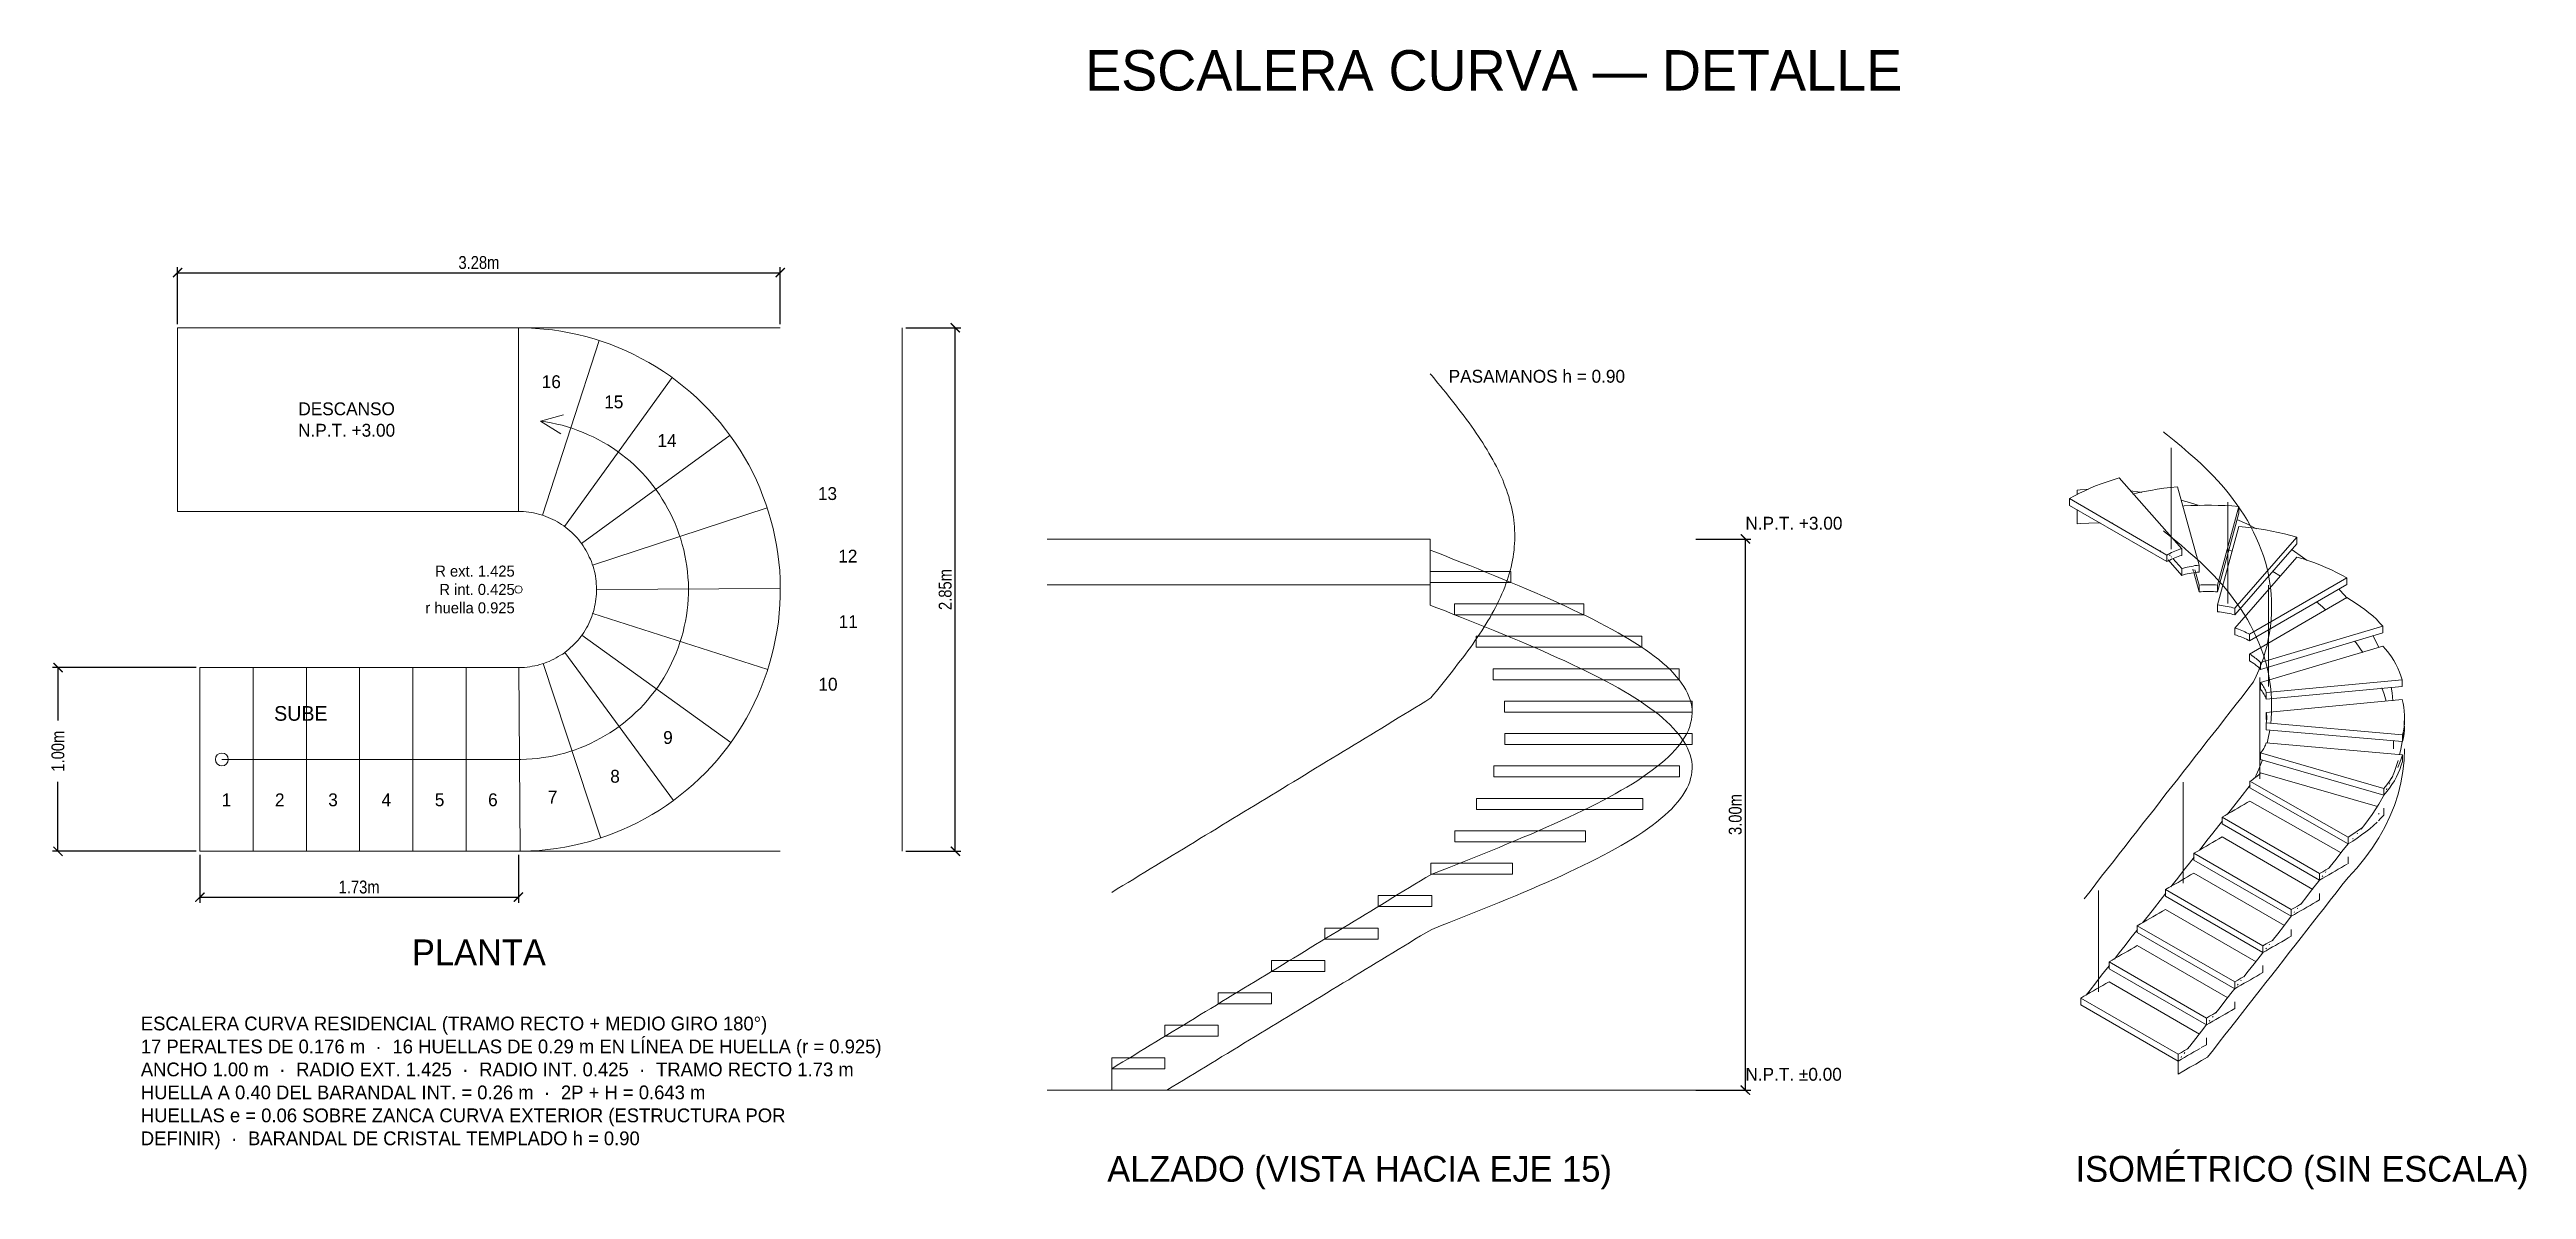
# Model space of a CAD drawing. Header units: metres. Extents: x 28.9 to 124.2, y -14.9 to 27.3.
# Drawn here: x 110.74 to 124.22, y 6.76 to 12.96 of the extents above; entities that cross this region are included whole.
import ezdxf

# ---------------------------------------------------------------- set-up
doc = ezdxf.new("R2010")
doc.units = ezdxf.units.M
doc.linetypes.add('VACIO', pattern=[0.36, 0.22, -0.14])
for name, color, linetype, lineweight in [('005_Escalera', 7, 'Continuous', 18), ('007_Textos', 7, 'Continuous', 18), ('008_Cotas', 8, 'Continuous', 13), ('015_Proyeccion', 8, 'Continuous', 13), ('020_Barandales', 8, 'Continuous', 18)]:
    doc.layers.add(name, color=color, linetype=linetype, lineweight=lineweight)
doc.styles.add('OpenSansCondensed-Light', font='OpenSansCondensed-Light.ttf')
doc.dimstyles.new('EZDXF', dxfattribs={"dimtxt": 0.25, "dimasz": 0.175, "dimexe": 0.375, "dimexo": 0.125, "dimgap": 0.1, "dimtad": 1, "dimzin": 4, "dimtxsty": 'OpenSansCondensed-Light', "dimblk": 'ARCHTICK', "dimcen": 2.5, "dimazin": 1, "dimtfac": 0.5, "dimtmove": 2, "dimatfit": 3})

msp = doc.modelspace()

# ---------------------------------------------------------------- texts
at = {"layer": '007_Textos'}
for s, insert, char_height, attachment_point in [('ESCALERA CURVA — DETALLE', (118.6, 12.85), 0.22, 5), ('16', (113.471, 11.156), 0.07, 5), ('PASAMANOS h = 0.90', (118.355, 11.15), 0.07, 7), ('15', (113.811, 11.046), 0.07, 5), ('DESCANSO\\PN.P.T. +3.00', (112.357, 10.95), 0.07, 5), ('14', (114.101, 10.836), 0.07, 5), ('13', (114.974, 10.547), 0.07, 5), ('N.P.T. +3.00', (119.97, 10.35), 0.07, 7), ('R ext. 1.425\\PR int. 0.425\\Pr huella 0.925', (113.272, 10.025), 0.06, 6), ('12', (115.085, 10.207), 0.07, 5), ('11', (115.087, 9.85), 0.07, 5), ('10', (114.977, 9.509), 0.07, 5), ('SUBE', (112.108, 9.35), 0.08, 5), ('9', (114.106, 9.219), 0.07, 5), ('8', (113.818, 9.008), 0.07, 5), ('1', (111.703, 8.88), 0.07, 5), ('2', (111.993, 8.88), 0.07, 5), ('3', (112.283, 8.88), 0.07, 5), ('4', (112.573, 8.88), 0.07, 5), ('5', (112.863, 8.88), 0.07, 5), ('6', (113.153, 8.88), 0.07, 5), ('7', (113.478, 8.895), 0.07, 5), ('PLANTA', (113.077, 8.05), 0.14, 5), ('N.P.T. ±0.00', (119.97, 7.35), 0.07, 7), ('ALZADO (VISTA HACIA EJE 15)', (117.87, 6.85), 0.14, 5), ('ISOMÉTRICO (SIN ESCALA)', (123, 6.85), 0.14, 5)]:
    msp.add_mtext(s, dxfattribs=dict(at, insert=insert, char_height=char_height, attachment_point=attachment_point))
at = {"layer": '007_Textos', "insert": (111.237, 7.7), "char_height": 0.075, "width": 3.82101, "attachment_point": 1}
msp.add_mtext('ESCALERA CURVA RESIDENCIAL (TRAMO RECTO + MEDIO GIRO 180°)\\P17 PERALTES DE 0.176 m  {\\fArial|b0|i0|c0|p34;·  }16 HUELLAS DE 0.29 m EN LÍNEA DE HUELLA (r = 0.925)\\PANCHO 1.00 m  {\\fArial|b0|i0|c0|p34;·  }RADIO EXT. 1.425  {\\fArial|b0|i0|c0|p34;·  }RADIO INT. 0.425  {\\fArial|b0|i0|c0|p34;·  }TRAMO RECTO 1.73 m\\PHUELLA A 0.40 DEL BARANDAL INT. = 0.26 m  {\\fArial|b0|i0|c0|p34;·  }2P + H = 0.643 m\\PHUELLAS e = 0.06 SOBRE ZANCA CURVA EXTERIOR (ESTRUCTURA POR DEFINIR)  {\\fArial|b0|i0|c0|p34;·  }BARANDAL DE CRISTAL TEMPLADO h = 0.90', dxfattribs=at)

# ---------------------------------------------------------------- blocks, each defined once
blk = doc.blocks.new('_ARCHTICK')
at = {"color": 0, "linetype": 'ByBlock', "const_width": 0.15}
blk.add_lwpolyline([(-0.5, -0.5), (0.5, 0.5)], dxfattribs=at)
blk = doc.blocks.new('*D148')
at = {"layer": '008_Cotas', "color": 0, "lineweight": -2, "transparency": 16777216}
for p, q in [((111.437, 11.47), (111.437, 11.78)), ((111.437, 11.75), (114.717, 11.75)), ((114.717, 11.47), (114.717, 11.78))]:
    blk.add_line(p, q, dxfattribs=at)
at = {"layer": 'Defpoints', "color": 0, "transparency": 16777216}
for p in [(114.717, 11.75), (111.437, 11.45), (114.717, 11.45)]:
    blk.add_point(p, dxfattribs=at)
at = {"layer": '008_Cotas', "color": 0, "lineweight": -2, "transparency": 16777216, "xscale": 0.05, "yscale": 0.05, "zscale": 0.05, "rotation": 180}
blk.add_blockref('_ARCHTICK', (111.437, 11.75), dxfattribs=at)
at = {"layer": '008_Cotas', "color": 0, "lineweight": -2, "transparency": 16777216, "xscale": 0.05, "yscale": 0.05, "zscale": 0.05}
blk.add_blockref('_ARCHTICK', (114.717, 11.75), dxfattribs=at)
at = {"layer": '008_Cotas', "color": 0, "transparency": 16777216, "insert": (113.077, 11.805), "char_height": 0.07, "attachment_point": 5, "style": 'OpenSansCondensed-Light', "bg_fill": 3, "box_fill_scale": 1.1, "bg_fill_color": 9, "bg_fill_true_color": 13158600, "bg_fill_transparency": 0}
blk.add_mtext('3.28m', dxfattribs=at)
blk = doc.blocks.new('*D149')
at = {"color": 0, "transparency": 16777216}
for p, q in [((115.4, 11.45), (115.7, 11.45)), ((115.67, 8.6), (115.67, 11.45)), ((115.4, 8.6), (115.7, 8.6))]:
    blk.add_line(p, q, dxfattribs=at)
at = {"layer": 'Defpoints', "transparency": 16777216}
for p in [(115.38, 11.45), (115.38, 8.6), (115.67, 8.6)]:
    blk.add_point(p, dxfattribs=at)
at = {"layer": '008_Cotas', "color": 0, "transparency": 16777216, "xscale": 0.05, "yscale": 0.05}
for p, rotation in [((115.67, 11.45), 90), ((115.67, 8.6), 270)]:
    blk.add_blockref('_ARCHTICK', p, dxfattribs=dict(at, rotation=rotation))
at = {"layer": '008_Cotas', "color": 0, "transparency": 16777216, "insert": (115.615, 10.025), "char_height": 0.07, "attachment_point": 5, "rotation": 90, "style": 'OpenSansCondensed-Light', "bg_fill": 3, "box_fill_scale": 1.1, "bg_fill_color": 0, "bg_fill_transparency": 0}
blk.add_mtext('2.85m', dxfattribs=at)
blk = doc.blocks.new('*D150')
at = {"layer": '008_Cotas', "color": 0, "lineweight": -2, "transparency": 16777216}
for p, q in [((111.558, 8.58), (111.558, 8.32)), ((113.292, 8.58), (113.292, 8.32)), ((111.558, 8.35), (113.292, 8.35))]:
    blk.add_line(p, q, dxfattribs=at)
at = {"layer": 'Defpoints', "color": 0, "transparency": 16777216}
for p in [(111.558, 8.6), (113.292, 8.6), (113.292, 8.35)]:
    blk.add_point(p, dxfattribs=at)
at = {"layer": '008_Cotas', "color": 0, "lineweight": -2, "transparency": 16777216, "xscale": 0.05, "yscale": 0.05, "zscale": 0.05, "rotation": 180}
blk.add_blockref('_ARCHTICK', (111.558, 8.35), dxfattribs=at)
at = {"layer": '008_Cotas', "color": 0, "lineweight": -2, "transparency": 16777216, "xscale": 0.05, "yscale": 0.05, "zscale": 0.05}
blk.add_blockref('_ARCHTICK', (113.292, 8.35), dxfattribs=at)
at = {"layer": '008_Cotas', "color": 0, "transparency": 16777216, "insert": (112.425, 8.405), "char_height": 0.07, "attachment_point": 5, "style": 'OpenSansCondensed-Light', "bg_fill": 3, "box_fill_scale": 1.1, "bg_fill_color": 9, "bg_fill_true_color": 13158600, "bg_fill_transparency": 0}
blk.add_mtext('1.73m', dxfattribs=at)
blk = doc.blocks.new('*D151')
at = {"color": 0, "transparency": 16777216}
for p, q in [((119.7, 10.3), (120, 10.3)), ((119.97, 7.3), (119.97, 10.3)), ((119.7, 7.3), (120, 7.3))]:
    blk.add_line(p, q, dxfattribs=at)
at = {"layer": 'Defpoints', "transparency": 16777216}
for p in [(119.68, 10.3), (119.68, 7.3), (119.97, 7.3)]:
    blk.add_point(p, dxfattribs=at)
at = {"layer": '008_Cotas', "color": 0, "transparency": 16777216, "xscale": 0.05, "yscale": 0.05}
for p, rotation in [((119.97, 10.3), 90), ((119.97, 7.3), 270)]:
    blk.add_blockref('_ARCHTICK', p, dxfattribs=dict(at, rotation=rotation))
at = {"layer": '008_Cotas', "color": 0, "transparency": 16777216, "insert": (119.915, 8.8), "char_height": 0.07, "attachment_point": 5, "rotation": 90, "style": 'OpenSansCondensed-Light', "bg_fill": 3, "box_fill_scale": 1.1, "bg_fill_color": 0, "bg_fill_transparency": 0}
blk.add_mtext('3.00m', dxfattribs=at)
blk = doc.blocks.new('*D215')
at = {"layer": '008_Cotas', "color": 0, "lineweight": -2, "transparency": 16777216}
for p, q in [((111.538, 9.6), (110.756, 9.6)), ((110.786, 9.6), (110.786, 9.312)), ((110.786, 8.6), (110.786, 8.979)), ((111.538, 8.6), (110.756, 8.6))]:
    blk.add_line(p, q, dxfattribs=at)
at = {"layer": 'Defpoints', "color": 0, "transparency": 16777216}
for p in [(111.558, 9.6), (110.786, 8.6), (111.558, 8.6)]:
    blk.add_point(p, dxfattribs=at)
at = {"layer": '008_Cotas', "color": 0, "lineweight": -2, "transparency": 16777216, "xscale": 0.05, "yscale": 0.05, "zscale": 0.05}
for p, rotation in [((110.786, 9.6), 90), ((110.786, 8.6), 270)]:
    blk.add_blockref('_ARCHTICK', p, dxfattribs=dict(at, rotation=rotation))
at = {"layer": '008_Cotas', "color": 0, "transparency": 16777216, "insert": (110.786, 9.145), "char_height": 0.07, "attachment_point": 5, "rotation": 90, "style": 'OpenSansCondensed-Light', "bg_fill": 3, "box_fill_scale": 1.1, "bg_fill_color": 9, "bg_fill_true_color": 13158600, "bg_fill_transparency": 0}
blk.add_mtext('1.00m', dxfattribs=at)

# ---------------------------------------------------------------- linework, layer by layer
at = {"layer": '005_Escalera'}
for p, q in [((113.292, 10.45), (113.292, 11.45)), ((113.423, 10.429), (113.732, 11.381)), ((113.542, 10.369), (114.128, 11.179)), ((113.412, 10.942), (113.537, 10.977)), ((113.412, 10.942), (113.522, 10.873)), ((113.636, 10.275), (114.444, 10.865)), ((121.761, 10.535), (121.734, 10.52)), ((121.734, 10.52), (121.734, 10.483)), ((121.734, 10.52), (122.264, 10.213)), ((121.788, 10.549), (121.761, 10.535)), ((121.792, 10.568), (121.776, 10.566)), ((121.776, 10.566), (121.776, 10.541)), ((121.817, 10.563), (121.788, 10.549)), ((121.838, 10.571), (121.792, 10.568)), ((121.846, 10.576), (121.817, 10.563)), ((121.876, 10.589), (121.846, 10.576)), ((121.907, 10.601), (121.876, 10.589)), ((121.939, 10.612), (121.907, 10.601)), ((121.971, 10.623), (121.939, 10.612)), ((122.004, 10.633), (121.971, 10.623)), ((122.345, 10.247), (122.004, 10.633)), ((122.12, 10.555), (122.064, 10.562)), ((122.106, 10.551), (122.079, 10.545)), ((122.141, 10.559), (122.106, 10.551)), ((122.127, 10.554), (122.12, 10.555)), ((122.176, 10.565), (122.141, 10.559)), ((122.212, 10.571), (122.176, 10.565)), ((122.248, 10.576), (122.212, 10.571)), ((122.284, 10.581), (122.248, 10.576)), ((122.321, 10.585), (122.284, 10.581)), ((122.439, 10.157), (122.321, 10.585)), ((113.696, 10.157), (114.646, 10.469)), ((122.264, 10.177), (121.734, 10.483)), ((121.776, 10.46), (121.776, 10.383)), ((121.776, 10.383), (121.792, 10.384)), ((121.792, 10.384), (121.84, 10.387)), ((121.84, 10.387), (121.892, 10.388)), ((121.892, 10.388), (121.901, 10.388)), ((121.962, 10.386), (121.969, 10.386)), ((122.374, 10.502), (122.34, 10.511)), ((122.358, 10.48), (122.349, 10.479)), ((122.395, 10.482), (122.358, 10.48)), ((122.439, 10.483), (122.374, 10.502)), ((122.432, 10.483), (122.395, 10.482)), ((122.469, 10.484), (122.432, 10.483)), ((122.506, 10.484), (122.469, 10.484)), ((122.544, 10.483), (122.506, 10.484)), ((122.539, 10.049), (122.655, 10.477)), ((122.655, 10.44), (122.539, 10.012)), ((122.581, 10.482), (122.544, 10.483)), ((122.618, 10.48), (122.581, 10.482)), ((122.655, 10.477), (122.618, 10.48)), ((122.699, 10.382), (122.644, 10.406)), ((122.655, 10.477), (122.655, 10.44)), ((122.751, 10.356), (122.699, 10.382)), ((122.335, 10.244), (122.345, 10.247)), ((122.345, 10.247), (122.345, 10.211)), ((122.655, 10.369), (122.539, 9.941)), ((122.633, 9.923), (122.972, 10.31)), ((122.972, 10.273), (122.633, 9.887)), ((122.691, 10.365), (122.655, 10.369)), ((122.728, 10.361), (122.691, 10.365)), ((122.764, 10.356), (122.728, 10.361)), ((122.8, 10.35), (122.764, 10.356)), ((122.835, 10.343), (122.8, 10.35)), ((122.87, 10.336), (122.835, 10.343)), ((122.905, 10.328), (122.87, 10.336)), ((122.939, 10.319), (122.905, 10.328)), ((122.972, 10.31), (122.939, 10.319)), ((122.972, 10.31), (122.972, 10.273)), ((118.255, 10.24), (118.255, 9.94)), ((122.231, 10.231), (122.225, 10.238)), ((122.266, 10.192), (122.263, 10.195)), ((122.264, 10.213), (122.272, 10.218)), ((122.264, 10.213), (122.264, 10.177)), ((122.264, 10.213), (122.264, 10.177)), ((122.272, 10.181), (122.264, 10.177)), ((122.345, 10.102), (122.271, 10.186)), ((122.272, 10.218), (122.28, 10.222)), ((122.28, 10.185), (122.272, 10.181)), ((122.279, 10.214), (122.282, 10.21)), ((122.28, 10.222), (122.289, 10.226)), ((122.289, 10.19), (122.28, 10.185)), ((122.287, 10.204), (122.29, 10.201)), ((122.289, 10.226), (122.298, 10.23)), ((122.298, 10.194), (122.289, 10.19)), ((122.296, 10.194), (122.345, 10.139)), ((122.298, 10.23), (122.307, 10.234)), ((122.307, 10.197), (122.298, 10.194)), ((122.307, 10.234), (122.316, 10.238)), ((122.316, 10.201), (122.307, 10.197)), ((122.316, 10.238), (122.325, 10.241)), ((122.325, 10.204), (122.316, 10.201)), ((122.325, 10.241), (122.335, 10.244)), ((122.335, 10.208), (122.325, 10.204)), ((122.345, 10.211), (122.335, 10.208)), ((122.345, 10.139), (122.355, 10.142)), ((122.345, 10.139), (122.345, 10.102)), ((122.345, 10.139), (122.345, 10.102)), ((122.355, 10.142), (122.365, 10.145)), ((122.365, 10.145), (122.375, 10.147)), ((122.375, 10.147), (122.385, 10.149)), ((122.385, 10.112), (122.375, 10.11)), ((122.385, 10.149), (122.396, 10.151)), ((122.396, 10.114), (122.385, 10.112)), ((122.396, 10.151), (122.407, 10.153)), ((122.407, 10.116), (122.396, 10.114)), ((122.408, 10.124), (122.405, 10.135)), ((122.407, 10.153), (122.417, 10.155)), ((122.417, 10.118), (122.407, 10.116)), ((122.439, 10.012), (122.41, 10.118)), ((122.416, 10.133), (122.419, 10.122)), ((122.417, 10.155), (122.428, 10.156)), ((122.428, 10.119), (122.417, 10.118)), ((122.42, 10.12), (122.439, 10.049)), ((122.428, 10.156), (122.439, 10.157)), ((122.439, 10.12), (122.428, 10.119)), ((122.439, 10.157), (122.439, 10.12)), ((122.599, 10.241), (122.619, 10.233)), ((122.972, 10.202), (122.633, 9.815)), ((122.84, 10.124), (122.883, 10.098)), ((123.003, 10.202), (122.945, 10.242)), ((123.005, 10.192), (122.972, 10.202)), ((123.027, 10.183), (123.003, 10.202)), ((123.037, 10.181), (123.005, 10.192)), ((123.069, 10.17), (123.037, 10.181)), ((123.1, 10.158), (123.069, 10.17)), ((123.13, 10.145), (123.1, 10.158)), ((123.16, 10.132), (123.13, 10.145)), ((123.188, 10.118), (123.16, 10.132)), ((123.216, 10.104), (123.188, 10.118)), ((113.717, 10.026), (114.717, 10.03)), ((122.355, 10.105), (122.345, 10.102)), ((122.365, 10.108), (122.355, 10.105)), ((122.375, 10.11), (122.365, 10.108)), ((122.439, 10.049), (122.45, 10.05)), ((122.439, 10.049), (122.439, 10.012)), ((122.439, 10.049), (122.439, 10.012)), ((122.45, 10.013), (122.439, 10.012)), ((122.45, 10.05), (122.461, 10.051)), ((122.461, 10.014), (122.45, 10.013)), ((122.461, 10.051), (122.472, 10.051)), ((122.472, 10.014), (122.461, 10.014)), ((122.472, 10.051), (122.483, 10.051)), ((122.483, 10.014), (122.472, 10.014)), ((122.483, 10.051), (122.495, 10.051)), ((122.495, 10.014), (122.483, 10.014)), ((122.495, 10.051), (122.506, 10.051)), ((122.506, 10.014), (122.495, 10.014)), ((122.506, 10.051), (122.517, 10.051)), ((122.517, 10.014), (122.506, 10.014)), ((122.517, 10.051), (122.528, 10.05)), ((122.528, 10.013), (122.517, 10.014)), ((122.528, 10.05), (122.539, 10.049)), ((122.539, 10.012), (122.528, 10.013)), ((122.539, 10.049), (122.539, 10.012)), ((122.539, 10.049), (122.539, 10.012)), ((122.714, 9.782), (123.243, 10.089)), ((123.243, 10.052), (122.714, 9.745)), ((123.243, 9.981), (122.714, 9.674)), ((123.208, 10.019), (123.199, 10.028)), ((123.245, 9.978), (123.208, 10.019)), ((123.243, 10.089), (123.216, 10.104)), ((123.243, 10.089), (123.243, 10.052)), ((123.269, 9.965), (123.243, 9.981)), ((113.697, 9.895), (114.649, 9.59)), ((122.539, 9.941), (122.539, 9.904)), ((122.539, 9.941), (122.55, 9.94)), ((122.55, 9.903), (122.539, 9.904)), ((122.55, 9.94), (122.561, 9.939)), ((122.561, 9.902), (122.55, 9.903)), ((122.561, 9.939), (122.571, 9.937)), ((122.571, 9.9), (122.561, 9.902)), ((122.571, 9.937), (122.582, 9.935)), ((122.582, 9.899), (122.571, 9.9)), ((122.582, 9.935), (122.593, 9.933)), ((122.593, 9.897), (122.582, 9.899)), ((122.593, 9.933), (122.603, 9.931)), ((122.603, 9.894), (122.593, 9.897)), ((122.603, 9.931), (122.613, 9.929)), ((122.613, 9.892), (122.603, 9.894)), ((122.613, 9.929), (122.623, 9.926)), ((122.623, 9.889), (122.613, 9.892)), ((122.623, 9.926), (122.633, 9.923)), ((122.633, 9.887), (122.623, 9.889)), ((122.633, 9.923), (122.633, 9.887)), ((122.633, 9.923), (122.633, 9.887)), ((123.078, 9.958), (123.111, 9.931)), ((123.111, 9.931), (123.129, 9.913)), ((123.294, 9.949), (123.269, 9.965)), ((123.318, 9.933), (123.294, 9.949)), ((123.341, 9.916), (123.318, 9.933)), ((123.363, 9.899), (123.341, 9.916)), ((123.384, 9.881), (123.363, 9.899)), ((123.404, 9.863), (123.384, 9.881)), ((123.422, 9.844), (123.404, 9.863)), ((123.44, 9.825), (123.422, 9.844)), ((113.637, 9.777), (114.449, 9.193)), ((122.633, 9.815), (122.633, 9.779)), ((122.633, 9.815), (122.643, 9.812)), ((122.643, 9.776), (122.633, 9.779)), ((122.643, 9.812), (122.653, 9.809)), ((122.653, 9.772), (122.643, 9.776)), ((122.653, 9.809), (122.662, 9.806)), ((122.662, 9.769), (122.653, 9.772)), ((122.662, 9.806), (122.672, 9.802)), ((122.672, 9.765), (122.662, 9.769)), ((122.672, 9.802), (122.681, 9.798)), ((122.681, 9.762), (122.672, 9.765)), ((122.681, 9.798), (122.689, 9.794)), ((122.689, 9.758), (122.681, 9.762)), ((122.689, 9.794), (122.698, 9.79)), ((122.698, 9.754), (122.689, 9.758)), ((122.698, 9.79), (122.706, 9.786)), ((122.706, 9.749), (122.698, 9.754)), ((122.706, 9.786), (122.714, 9.782)), ((122.714, 9.745), (122.706, 9.749)), ((122.714, 9.782), (122.714, 9.745)), ((122.714, 9.782), (122.714, 9.745)), ((122.773, 9.627), (123.44, 9.825)), ((123.44, 9.789), (122.773, 9.59)), ((123.44, 9.717), (122.773, 9.519)), ((123.285, 9.744), (123.294, 9.734)), ((123.294, 9.734), (123.33, 9.683)), ((123.396, 9.754), (123.385, 9.774)), ((123.417, 9.709), (123.396, 9.754)), ((123.44, 9.825), (123.44, 9.789)), ((123.456, 9.698), (123.44, 9.717)), ((111.558, 9.6), (111.558, 8.6)), ((111.848, 9.6), (111.848, 8.6)), ((112.138, 9.6), (112.138, 8.6)), ((112.428, 9.6), (112.428, 8.6)), ((112.718, 9.6), (112.718, 8.6)), ((113.008, 9.6), (113.008, 8.6)), ((113.295, 9.6), (113.302, 8.6)), ((113.426, 9.622), (113.741, 8.672)), ((113.544, 9.682), (114.136, 8.876)), ((122.714, 9.674), (122.714, 9.637)), ((122.714, 9.674), (122.722, 9.669)), ((122.722, 9.632), (122.714, 9.637)), ((122.722, 9.669), (122.729, 9.664)), ((122.729, 9.627), (122.722, 9.632)), ((122.729, 9.664), (122.737, 9.659)), ((122.737, 9.623), (122.729, 9.627)), ((122.737, 9.659), (122.743, 9.654)), ((122.743, 9.618), (122.737, 9.623)), ((122.743, 9.654), (122.75, 9.649)), ((122.75, 9.612), (122.743, 9.618)), ((122.75, 9.649), (122.756, 9.644)), ((122.756, 9.607), (122.75, 9.612)), ((122.756, 9.644), (122.762, 9.638)), ((122.762, 9.602), (122.756, 9.607)), ((122.762, 9.638), (122.768, 9.633)), ((122.768, 9.596), (122.762, 9.602)), ((122.768, 9.633), (122.773, 9.627)), ((122.773, 9.59), (122.768, 9.596)), ((122.773, 9.627), (122.773, 9.59)), ((122.773, 9.627), (122.773, 9.59)), ((123.472, 9.678), (123.456, 9.698)), ((123.486, 9.658), (123.472, 9.678)), ((123.499, 9.638), (123.486, 9.658)), ((123.51, 9.618), (123.499, 9.638)), ((123.521, 9.597), (123.51, 9.618)), ((123.53, 9.576), (123.521, 9.597)), ((123.538, 9.555), (123.53, 9.576)), ((122.773, 9.519), (122.773, 9.482)), ((122.773, 9.519), (122.778, 9.513)), ((122.778, 9.477), (122.773, 9.482)), ((122.778, 9.513), (122.782, 9.508)), ((122.782, 9.471), (122.778, 9.477)), ((122.782, 9.508), (122.787, 9.502)), ((122.787, 9.465), (122.782, 9.471)), ((122.787, 9.502), (122.79, 9.496)), ((122.79, 9.459), (122.787, 9.465)), ((122.79, 9.496), (122.794, 9.489)), ((122.794, 9.453), (122.79, 9.459)), ((122.794, 9.489), (122.797, 9.483)), ((122.797, 9.447), (122.794, 9.453)), ((122.797, 9.483), (122.8, 9.477)), ((122.8, 9.44), (122.797, 9.447)), ((122.8, 9.477), (122.802, 9.471)), ((122.802, 9.434), (122.8, 9.44)), ((122.802, 9.471), (122.804, 9.465)), ((122.804, 9.465), (123.544, 9.534)), ((123.544, 9.497), (122.804, 9.428)), ((122.804, 9.465), (122.804, 9.428)), ((122.804, 9.465), (122.804, 9.428)), ((123.433, 9.489), (123.446, 9.456)), ((123.446, 9.456), (123.458, 9.417)), ((123.49, 9.462), (123.484, 9.493)), ((123.494, 9.42), (123.49, 9.462)), ((123.544, 9.534), (123.538, 9.555)), ((123.544, 9.534), (123.544, 9.497)), ((122.804, 9.428), (122.802, 9.434)), ((123.544, 9.426), (122.804, 9.356)), ((122.804, 9.356), (122.806, 9.35)), ((122.804, 9.356), (122.804, 9.32)), ((122.806, 9.313), (122.804, 9.32)), ((122.806, 9.305), (122.805, 9.299)), ((122.806, 9.35), (122.807, 9.344)), ((122.807, 9.307), (122.806, 9.313)), ((122.807, 9.312), (122.806, 9.305)), ((122.807, 9.344), (122.808, 9.337)), ((122.808, 9.318), (122.807, 9.312)), ((122.808, 9.337), (122.808, 9.331)), ((122.808, 9.331), (122.808, 9.325)), ((122.808, 9.325), (122.808, 9.318)), ((123.55, 9.405), (123.544, 9.426)), ((123.554, 9.384), (123.55, 9.405)), ((123.556, 9.362), (123.554, 9.384)), ((123.558, 9.341), (123.556, 9.362)), ((123.556, 9.28), (123.558, 9.342)), ((123.557, 9.298), (123.558, 9.319)), ((123.558, 9.319), (123.558, 9.341)), ((122.798, 9.172), (122.795, 9.166)), ((122.8, 9.178), (122.798, 9.172)), ((122.803, 9.185), (122.8, 9.178)), ((122.805, 9.191), (122.803, 9.185)), ((122.805, 9.299), (122.805, 9.262)), ((122.805, 9.299), (123.546, 9.234)), ((123.546, 9.197), (122.805, 9.262)), ((123.546, 9.125), (122.805, 9.191)), ((123.497, 9.203), (123.498, 9.158)), ((123.538, 9.156), (123.549, 9.216)), ((123.546, 9.234), (123.551, 9.255)), ((123.546, 9.234), (123.546, 9.197)), ((123.546, 9.234), (123.546, 9.197)), ((123.551, 9.218), (123.546, 9.197)), ((123.549, 9.22), (123.552, 9.247)), ((123.551, 9.255), (123.555, 9.276)), ((123.555, 9.239), (123.551, 9.218)), ((123.553, 9.254), (123.556, 9.28)), ((123.555, 9.276), (123.557, 9.298)), ((123.557, 9.261), (123.555, 9.239)), ((123.558, 9.282), (123.557, 9.261)), ((122.779, 9.142), (122.774, 9.136)), ((122.774, 9.136), (122.774, 9.099)), ((122.774, 9.136), (123.445, 8.942)), ((123.445, 8.905), (122.774, 9.099)), ((122.784, 9.148), (122.779, 9.142)), ((122.788, 9.154), (122.784, 9.148)), ((122.791, 9.16), (122.788, 9.154)), ((122.795, 9.166), (122.791, 9.16)), ((123.486, 8.994), (123.502, 9.034)), ((123.502, 9.034), (123.522, 9.094)), ((123.521, 9.057), (123.523, 9.062)), ((123.523, 9.062), (123.532, 9.083)), ((123.532, 9.046), (123.523, 9.026)), ((123.53, 9.125), (123.538, 9.156)), ((123.532, 9.083), (123.54, 9.104)), ((123.54, 9.068), (123.532, 9.046)), ((123.549, 9.034), (123.538, 8.972)), ((123.54, 9.104), (123.546, 9.125)), ((123.546, 9.089), (123.54, 9.068)), ((123.546, 9.125), (123.546, 9.089)), ((123.556, 9.096), (123.549, 9.034)), ((123.558, 9.158), (123.556, 9.096)), ((122.724, 8.986), (122.716, 8.981)), ((122.716, 8.981), (122.716, 8.945)), ((122.716, 8.981), (123.25, 8.677)), ((123.25, 8.641), (122.716, 8.945)), ((122.731, 8.991), (122.724, 8.986)), ((122.738, 8.996), (122.731, 8.991)), ((122.745, 9.001), (122.738, 8.996)), ((122.752, 9.006), (122.745, 9.001)), ((122.758, 9.011), (122.752, 9.006)), ((122.764, 9.017), (122.758, 9.011)), ((122.769, 9.022), (122.764, 9.017)), ((122.774, 9.028), (122.769, 9.022)), ((123.41, 8.844), (122.774, 9.028)), ((123.417, 8.857), (123.448, 8.911)), ((123.445, 8.942), (123.461, 8.961)), ((123.445, 8.942), (123.445, 8.905)), ((123.445, 8.942), (123.445, 8.905)), ((123.461, 8.925), (123.445, 8.905)), ((123.459, 8.935), (123.462, 8.941)), ((123.461, 8.961), (123.476, 8.981)), ((123.476, 8.944), (123.461, 8.925)), ((123.474, 8.966), (123.477, 8.972)), ((123.476, 8.981), (123.489, 9.001)), ((123.489, 8.964), (123.476, 8.944)), ((123.489, 9.001), (123.493, 9.007)), ((123.502, 8.984), (123.489, 8.964)), ((123.513, 9.005), (123.502, 8.984)), ((123.522, 8.911), (123.502, 8.85)), ((123.523, 9.026), (123.513, 9.005)), ((123.538, 8.972), (123.522, 8.911)), ((122.581, 8.795), (122.564, 8.786)), ((122.564, 8.786), (122.564, 8.749)), ((122.564, 8.786), (123.095, 8.479)), ((122.598, 8.805), (122.581, 8.795)), ((122.616, 8.815), (122.598, 8.805)), ((122.633, 8.825), (122.616, 8.815)), ((122.65, 8.835), (122.633, 8.825)), ((122.667, 8.845), (122.65, 8.835)), ((122.684, 8.855), (122.667, 8.845)), ((122.701, 8.865), (122.684, 8.855)), ((122.716, 8.873), (122.701, 8.865)), ((123.212, 8.591), (122.716, 8.873)), ((123.341, 8.746), (123.381, 8.801)), ((123.381, 8.801), (123.417, 8.857)), ((123.416, 8.803), (123.419, 8.806)), ((123.427, 8.778), (123.416, 8.766)), ((123.445, 8.797), (123.427, 8.778)), ((123.445, 8.834), (123.445, 8.797)), ((123.478, 8.79), (123.45, 8.731)), ((123.502, 8.85), (123.478, 8.79)), ((122.479, 8.628), (122.462, 8.618)), ((122.496, 8.638), (122.479, 8.628)), ((122.513, 8.648), (122.496, 8.638)), ((122.53, 8.658), (122.513, 8.648)), ((122.547, 8.668), (122.53, 8.658)), ((122.564, 8.678), (122.547, 8.668)), ((123.095, 8.443), (122.564, 8.749)), ((123.059, 8.392), (122.564, 8.678)), ((123.217, 8.599), (123.25, 8.641)), ((123.25, 8.677), (123.276, 8.693)), ((123.25, 8.677), (123.25, 8.641)), ((123.25, 8.677), (123.25, 8.641)), ((123.276, 8.656), (123.25, 8.641)), ((123.25, 8.641), (123.254, 8.644)), ((123.274, 8.667), (123.277, 8.67)), ((123.276, 8.693), (123.3, 8.709)), ((123.3, 8.672), (123.276, 8.656)), ((123.299, 8.695), (123.302, 8.698)), ((123.3, 8.709), (123.324, 8.725)), ((123.324, 8.689), (123.3, 8.672)), ((123.321, 8.721), (123.341, 8.746)), ((123.324, 8.725), (123.329, 8.729)), ((123.347, 8.706), (123.324, 8.689)), ((123.369, 8.723), (123.347, 8.706)), ((123.389, 8.741), (123.369, 8.723)), ((123.417, 8.673), (123.381, 8.617)), ((123.409, 8.759), (123.389, 8.741)), ((123.45, 8.731), (123.417, 8.673)), ((122.428, 8.599), (122.41, 8.589)), ((122.41, 8.589), (122.41, 8.552)), ((122.41, 8.589), (122.941, 8.283)), ((122.941, 8.246), (122.41, 8.552)), ((122.445, 8.608), (122.428, 8.599)), ((122.462, 8.618), (122.445, 8.608)), ((123.112, 8.489), (123.129, 8.499)), ((123.129, 8.499), (123.146, 8.509)), ((123.144, 8.506), (123.153, 8.517)), ((123.146, 8.509), (123.15, 8.512)), ((123.153, 8.517), (123.185, 8.558)), ((123.197, 8.502), (123.18, 8.492)), ((123.185, 8.558), (123.217, 8.599)), ((123.214, 8.512), (123.197, 8.502)), ((123.231, 8.522), (123.214, 8.512)), ((123.245, 8.53), (123.231, 8.522)), ((123.25, 8.569), (123.25, 8.532)), ((123.297, 8.509), (123.25, 8.457)), ((123.341, 8.562), (123.297, 8.509)), ((123.381, 8.617), (123.341, 8.562)), ((122.274, 8.402), (122.257, 8.392)), ((122.257, 8.392), (122.257, 8.355)), ((122.257, 8.392), (122.787, 8.086)), ((122.291, 8.412), (122.274, 8.402)), ((122.308, 8.421), (122.291, 8.412)), ((122.325, 8.431), (122.308, 8.421)), ((122.342, 8.441), (122.325, 8.431)), ((122.359, 8.451), (122.342, 8.441)), ((122.376, 8.461), (122.359, 8.451)), ((122.393, 8.471), (122.376, 8.461)), ((122.41, 8.481), (122.393, 8.471)), ((122.904, 8.196), (122.41, 8.481)), ((123.026, 8.354), (123.057, 8.395)), ((123.057, 8.395), (123.089, 8.436)), ((123.089, 8.436), (123.097, 8.446)), ((123.095, 8.479), (123.112, 8.489)), ((123.095, 8.479), (123.095, 8.443)), ((123.095, 8.479), (123.095, 8.443)), ((123.112, 8.453), (123.095, 8.443)), ((123.095, 8.371), (123.095, 8.335)), ((123.11, 8.463), (123.113, 8.466)), ((123.129, 8.462), (123.112, 8.453)), ((123.127, 8.484), (123.13, 8.488)), ((123.146, 8.472), (123.129, 8.462)), ((123.163, 8.482), (123.146, 8.472)), ((123.185, 8.374), (123.153, 8.334)), ((123.18, 8.492), (123.163, 8.482)), ((123.217, 8.415), (123.185, 8.374)), ((123.25, 8.457), (123.217, 8.415)), ((122.154, 8.225), (122.137, 8.215)), ((122.171, 8.234), (122.154, 8.225)), ((122.188, 8.244), (122.171, 8.234)), ((122.205, 8.254), (122.188, 8.244)), ((122.222, 8.264), (122.205, 8.254)), ((122.24, 8.274), (122.222, 8.264)), ((122.257, 8.284), (122.24, 8.274)), ((122.787, 8.049), (122.257, 8.355)), ((122.75, 7.999), (122.257, 8.284)), ((122.898, 8.191), (122.93, 8.232)), ((122.93, 8.232), (122.943, 8.249)), ((122.941, 8.283), (122.958, 8.292)), ((122.941, 8.283), (122.941, 8.246)), ((122.941, 8.283), (122.941, 8.246)), ((122.958, 8.256), (122.941, 8.246)), ((122.956, 8.266), (122.959, 8.27)), ((122.958, 8.292), (122.975, 8.302)), ((122.975, 8.266), (122.958, 8.256)), ((122.973, 8.288), (122.976, 8.291)), ((122.975, 8.302), (122.992, 8.312)), ((122.992, 8.275), (122.975, 8.266)), ((122.991, 8.31), (122.994, 8.314)), ((122.992, 8.312), (122.997, 8.315)), ((123.009, 8.285), (122.992, 8.275)), ((122.994, 8.314), (123.026, 8.354)), ((123.026, 8.295), (123.009, 8.285)), ((123.043, 8.305), (123.026, 8.295)), ((123.06, 8.315), (123.043, 8.305)), ((123.089, 8.252), (123.057, 8.211)), ((123.077, 8.325), (123.06, 8.315)), ((123.095, 8.335), (123.077, 8.325)), ((123.121, 8.293), (123.089, 8.252)), ((123.153, 8.334), (123.121, 8.293)), ((122.12, 8.205), (122.103, 8.195)), ((122.103, 8.195), (122.103, 8.158)), ((122.103, 8.195), (122.633, 7.889)), ((122.633, 7.852), (122.103, 8.158)), ((122.137, 8.215), (122.12, 8.205)), ((122.787, 8.086), (122.804, 8.096)), ((122.804, 8.096), (122.821, 8.105)), ((122.82, 8.091), (122.823, 8.095)), ((122.821, 8.105), (122.838, 8.115)), ((122.837, 8.113), (122.867, 8.151)), ((122.838, 8.115), (122.843, 8.118)), ((122.872, 8.098), (122.855, 8.088)), ((122.867, 8.151), (122.898, 8.191)), ((122.89, 8.108), (122.872, 8.098)), ((122.907, 8.118), (122.89, 8.108)), ((122.924, 8.128), (122.907, 8.118)), ((122.941, 8.138), (122.924, 8.128)), ((122.962, 8.089), (122.93, 8.049)), ((122.941, 8.174), (122.941, 8.138)), ((122.994, 8.13), (122.962, 8.089)), ((123.026, 8.171), (122.994, 8.13)), ((123.057, 8.211), (123.026, 8.171)), ((121.966, 8.008), (121.949, 7.998)), ((121.949, 7.998), (121.949, 7.961)), ((121.949, 7.998), (122.479, 7.692)), ((122.479, 7.655), (121.949, 7.961)), ((121.983, 8.018), (121.966, 8.008)), ((122, 8.028), (121.983, 8.018)), ((122.017, 8.038), (122, 8.028)), ((122.035, 8.047), (122.017, 8.038)), ((122.052, 8.057), (122.035, 8.047)), ((122.069, 8.067), (122.052, 8.057)), ((122.086, 8.077), (122.069, 8.067)), ((122.103, 8.087), (122.086, 8.077)), ((122.596, 7.802), (122.103, 8.087)), ((122.707, 7.947), (122.739, 7.988)), ((122.739, 7.988), (122.771, 8.029)), ((122.771, 8.029), (122.789, 8.052)), ((122.787, 8.086), (122.787, 8.049)), ((122.787, 8.086), (122.787, 8.049)), ((122.804, 8.059), (122.787, 8.049)), ((122.787, 7.978), (122.787, 7.941)), ((122.803, 8.069), (122.806, 8.073)), ((122.821, 8.069), (122.804, 8.059)), ((122.838, 8.079), (122.821, 8.069)), ((122.867, 7.967), (122.835, 7.926)), ((122.855, 8.088), (122.838, 8.079)), ((122.898, 8.008), (122.867, 7.967)), ((122.93, 8.049), (122.898, 8.008)), ((121.829, 7.821), (121.812, 7.811)), ((121.847, 7.831), (121.829, 7.821)), ((121.864, 7.841), (121.847, 7.831)), ((121.881, 7.851), (121.864, 7.841)), ((121.898, 7.86), (121.881, 7.851)), ((121.915, 7.87), (121.898, 7.86)), ((121.932, 7.88), (121.915, 7.87)), ((121.949, 7.89), (121.932, 7.88)), ((122.442, 7.605), (121.949, 7.89)), ((122.58, 7.784), (122.612, 7.825)), ((122.612, 7.825), (122.636, 7.855)), ((122.633, 7.889), (122.65, 7.899)), ((122.633, 7.889), (122.633, 7.852)), ((122.633, 7.889), (122.633, 7.852)), ((122.65, 7.862), (122.633, 7.852)), ((122.649, 7.872), (122.652, 7.876)), ((122.65, 7.899), (122.667, 7.909)), ((122.667, 7.872), (122.65, 7.862)), ((122.666, 7.894), (122.669, 7.898)), ((122.667, 7.909), (122.684, 7.918)), ((122.684, 7.882), (122.667, 7.872)), ((122.683, 7.916), (122.707, 7.947)), ((122.684, 7.918), (122.689, 7.921)), ((122.702, 7.892), (122.684, 7.882)), ((122.719, 7.901), (122.702, 7.892)), ((122.736, 7.911), (122.719, 7.901)), ((122.753, 7.921), (122.736, 7.911)), ((122.771, 7.845), (122.739, 7.804)), ((122.77, 7.931), (122.753, 7.921)), ((122.787, 7.941), (122.77, 7.931)), ((122.803, 7.886), (122.771, 7.845)), ((122.835, 7.926), (122.803, 7.886)), ((121.812, 7.811), (121.795, 7.801)), ((121.795, 7.801), (121.795, 7.765)), ((121.795, 7.801), (122.326, 7.495)), ((122.326, 7.458), (121.795, 7.765)), ((122.479, 7.692), (122.496, 7.702)), ((122.479, 7.692), (122.479, 7.655)), ((122.479, 7.692), (122.479, 7.655)), ((122.496, 7.702), (122.514, 7.712)), ((122.512, 7.697), (122.515, 7.701)), ((122.514, 7.712), (122.531, 7.722)), ((122.531, 7.685), (122.514, 7.675)), ((122.529, 7.719), (122.548, 7.743)), ((122.531, 7.722), (122.535, 7.724)), ((122.548, 7.695), (122.531, 7.685)), ((122.548, 7.743), (122.58, 7.784)), ((122.565, 7.705), (122.548, 7.695)), ((122.582, 7.714), (122.565, 7.705)), ((122.599, 7.724), (122.582, 7.714)), ((122.616, 7.734), (122.599, 7.724)), ((122.633, 7.744), (122.616, 7.734)), ((122.633, 7.781), (122.633, 7.744)), ((122.676, 7.723), (122.644, 7.682)), ((122.707, 7.763), (122.676, 7.723)), ((122.739, 7.804), (122.707, 7.763)), ((122.389, 7.54), (122.421, 7.581)), ((122.421, 7.581), (122.453, 7.621)), ((122.453, 7.621), (122.482, 7.658)), ((122.496, 7.665), (122.479, 7.655)), ((122.479, 7.584), (122.479, 7.547)), ((122.495, 7.675), (122.498, 7.679)), ((122.514, 7.675), (122.496, 7.665)), ((122.548, 7.56), (122.517, 7.519)), ((122.58, 7.6), (122.548, 7.56)), ((122.612, 7.641), (122.58, 7.6)), ((122.644, 7.682), (122.612, 7.641)), ((116.521, 7.416), (116.521, 7.3)), ((122.326, 7.495), (122.343, 7.505)), ((122.326, 7.495), (122.326, 7.458)), ((122.326, 7.495), (122.326, 7.458)), ((122.343, 7.468), (122.326, 7.458)), ((122.326, 7.458), (122.328, 7.462)), ((122.326, 7.458), (122.326, 7.387)), ((122.341, 7.478), (122.344, 7.482)), ((122.343, 7.505), (122.36, 7.515)), ((122.36, 7.478), (122.343, 7.468)), ((122.389, 7.424), (122.357, 7.405)), ((122.358, 7.5), (122.361, 7.504)), ((122.36, 7.515), (122.377, 7.525)), ((122.377, 7.488), (122.36, 7.478)), ((122.375, 7.522), (122.389, 7.54)), ((122.377, 7.525), (122.381, 7.527)), ((122.394, 7.498), (122.377, 7.488)), ((122.421, 7.442), (122.389, 7.424)), ((122.411, 7.508), (122.394, 7.498)), ((122.428, 7.518), (122.411, 7.508)), ((122.453, 7.461), (122.421, 7.442)), ((122.445, 7.527), (122.428, 7.518)), ((122.462, 7.537), (122.451, 7.531)), ((122.485, 7.479), (122.453, 7.461)), ((122.479, 7.547), (122.462, 7.537)), ((122.517, 7.519), (122.485, 7.479)), ((122.357, 7.405), (122.326, 7.387))]:
    msp.add_line(p, q, dxfattribs=at)
for points in [[(111.558, 8.6), (111.588, 8.6), (111.619, 8.6), (111.649, 8.6), (111.679, 8.6), (111.709, 8.6), (111.739, 8.6), (111.769, 8.6), (111.799, 8.6), (111.829, 8.6), (111.86, 8.6), (111.89, 8.6), (111.92, 8.6), (111.95, 8.6), (111.98, 8.6), (112.01, 8.6), (112.04, 8.6), (112.07, 8.6), (112.101, 8.6), (112.131, 8.6), (112.161, 8.6), (112.191, 8.6), (112.221, 8.6), (112.251, 8.6), (112.281, 8.6), (112.312, 8.6), (112.342, 8.6), (112.372, 8.6), (112.402, 8.6), (112.432, 8.6), (112.462, 8.6), (112.492, 8.6), (112.522, 8.6), (112.553, 8.6), (112.583, 8.6), (112.613, 8.6), (112.643, 8.6), (112.673, 8.6), (112.703, 8.6), (112.733, 8.6), (112.763, 8.6), (112.794, 8.6), (112.824, 8.6), (112.854, 8.6), (112.884, 8.6), (112.914, 8.6), (112.944, 8.6), (112.974, 8.6), (113.005, 8.6), (113.035, 8.6), (113.065, 8.6), (113.095, 8.6), (113.125, 8.6), (113.155, 8.6), (113.185, 8.6), (113.215, 8.6), (113.246, 8.6), (113.276, 8.6), (113.292, 8.6), (113.313, 8.6), (113.36, 8.602), (113.406, 8.605), (113.452, 8.609), (113.498, 8.615), (113.544, 8.622), (113.589, 8.631), (113.635, 8.642), (113.68, 8.654), (113.724, 8.667), (113.768, 8.682), (113.811, 8.698), (113.854, 8.716), (113.897, 8.735), (113.938, 8.755), (113.979, 8.777), (114.02, 8.8), (114.059, 8.824), (114.098, 8.85), (114.136, 8.876), (114.173, 8.905), (114.209, 8.934), (114.244, 8.964), (114.278, 8.996), (114.311, 9.028), (114.343, 9.062), (114.374, 9.097), (114.403, 9.133), (114.432, 9.169), (114.459, 9.207), (114.485, 9.245), (114.51, 9.285), (114.533, 9.325), (114.555, 9.365), (114.576, 9.407), (114.596, 9.449), (114.614, 9.492), (114.63, 9.535), (114.646, 9.579), (114.659, 9.623), (114.672, 9.668), (114.683, 9.713), (114.692, 9.758), (114.7, 9.804), (114.707, 9.85), (114.711, 9.896), (114.715, 9.943), (114.717, 9.989), (114.717, 10.035), (114.716, 10.082), (114.714, 10.128), (114.709, 10.174), (114.704, 10.22), (114.697, 10.266), (114.688, 10.312), (114.678, 10.357), (114.666, 10.402), (114.653, 10.447), (114.639, 10.491), (114.623, 10.534), (114.606, 10.578), (114.587, 10.62), (114.567, 10.662), (114.546, 10.703), (114.523, 10.743), (114.499, 10.783), (114.474, 10.822), (114.447, 10.86), (114.419, 10.897), (114.39, 10.934), (114.36, 10.969), (114.329, 11.003), (114.296, 11.036), (114.263, 11.068), (114.228, 11.1), (114.193, 11.129), (114.156, 11.158), (114.119, 11.186), (114.081, 11.212), (114.042, 11.237), (114.002, 11.261), (113.961, 11.283), (113.92, 11.304), (113.878, 11.324), (113.835, 11.343), (113.792, 11.36), (113.748, 11.375), (113.704, 11.389), (113.659, 11.402), (113.614, 11.413), (113.569, 11.423), (113.523, 11.431), (113.477, 11.438), (113.431, 11.443), (113.385, 11.447), (113.339, 11.449), (113.292, 11.45)], [(111.558, 9.6), (111.588, 9.6), (111.619, 9.6), (111.649, 9.6), (111.679, 9.6), (111.709, 9.6), (111.739, 9.6), (111.769, 9.6), (111.799, 9.6), (111.829, 9.6), (111.86, 9.6), (111.89, 9.6), (111.92, 9.6), (111.95, 9.6), (111.98, 9.6), (112.01, 9.6), (112.04, 9.6), (112.07, 9.6), (112.101, 9.6), (112.131, 9.6), (112.161, 9.6), (112.191, 9.6), (112.221, 9.6), (112.251, 9.6), (112.281, 9.6), (112.312, 9.6), (112.342, 9.6), (112.372, 9.6), (112.402, 9.6), (112.432, 9.6), (112.462, 9.6), (112.492, 9.6), (112.522, 9.6), (112.553, 9.6), (112.583, 9.6), (112.613, 9.6), (112.643, 9.6), (112.673, 9.6), (112.703, 9.6), (112.733, 9.6), (112.763, 9.6), (112.794, 9.6), (112.824, 9.6), (112.854, 9.6), (112.884, 9.6), (112.914, 9.6), (112.944, 9.6), (112.974, 9.6), (113.005, 9.6), (113.035, 9.6), (113.065, 9.6), (113.095, 9.6), (113.125, 9.6), (113.155, 9.6), (113.185, 9.6), (113.215, 9.6), (113.246, 9.6), (113.276, 9.6), (113.292, 9.6), (113.299, 9.6), (113.312, 9.6), (113.326, 9.601), (113.34, 9.603), (113.354, 9.604), (113.367, 9.607), (113.381, 9.609), (113.394, 9.612), (113.408, 9.616), (113.421, 9.62), (113.434, 9.624), (113.447, 9.629), (113.46, 9.634), (113.473, 9.64), (113.485, 9.646), (113.497, 9.653), (113.509, 9.66), (113.521, 9.667), (113.533, 9.674), (113.544, 9.682), (113.555, 9.691), (113.566, 9.7), (113.576, 9.709), (113.586, 9.718), (113.596, 9.728), (113.606, 9.738), (113.615, 9.748), (113.624, 9.759), (113.632, 9.77), (113.64, 9.781), (113.648, 9.792), (113.655, 9.804), (113.662, 9.816), (113.669, 9.828), (113.675, 9.841), (113.681, 9.853), (113.686, 9.866), (113.691, 9.879), (113.696, 9.892), (113.7, 9.905), (113.704, 9.919), (113.707, 9.932), (113.71, 9.946), (113.712, 9.959), (113.714, 9.973), (113.716, 9.987), (113.717, 10), (113.717, 10.014), (113.717, 10.028), (113.717, 10.042), (113.716, 10.056), (113.715, 10.07), (113.713, 10.083), (113.711, 10.097), (113.709, 10.111), (113.706, 10.124), (113.702, 10.137), (113.698, 10.151), (113.694, 10.164), (113.689, 10.177), (113.684, 10.19), (113.678, 10.202), (113.672, 10.215), (113.666, 10.227), (113.659, 10.239), (113.652, 10.251), (113.645, 10.263), (113.637, 10.274), (113.628, 10.285), (113.62, 10.296), (113.611, 10.306), (113.601, 10.317), (113.592, 10.327), (113.582, 10.336), (113.571, 10.345), (113.561, 10.354), (113.55, 10.363), (113.539, 10.371), (113.527, 10.379), (113.516, 10.386), (113.504, 10.394), (113.492, 10.4), (113.479, 10.407), (113.467, 10.412), (113.454, 10.418), (113.441, 10.423), (113.428, 10.428), (113.415, 10.432), (113.402, 10.436), (113.388, 10.439), (113.375, 10.442), (113.361, 10.444), (113.348, 10.446), (113.334, 10.448), (113.32, 10.449), (113.306, 10.45), (113.292, 10.45)], [(116.521, 7.416), (116.551, 7.435), (116.581, 7.453), (116.611, 7.471), (116.641, 7.489), (116.671, 7.508), (116.701, 7.526), (116.731, 7.544), (116.761, 7.563), (116.791, 7.581), (116.821, 7.599), (116.851, 7.617), (116.881, 7.636), (116.911, 7.654), (116.941, 7.672), (116.971, 7.69), (117.001, 7.709), (117.031, 7.727), (117.061, 7.745), (117.091, 7.763), (117.121, 7.782), (117.151, 7.8), (117.181, 7.818), (117.211, 7.836), (117.241, 7.855), (117.271, 7.873), (117.301, 7.891), (117.331, 7.909), (117.361, 7.928), (117.391, 7.946), (117.421, 7.964), (117.451, 7.982), (117.481, 8.001), (117.511, 8.019), (117.541, 8.037), (117.571, 8.055), (117.601, 8.074), (117.631, 8.092), (117.661, 8.11), (117.691, 8.128), (117.721, 8.147), (117.751, 8.165), (117.781, 8.183), (117.811, 8.201), (117.841, 8.22), (117.871, 8.238), (117.901, 8.256), (117.931, 8.274), (117.961, 8.293), (117.991, 8.311), (118.021, 8.329), (118.051, 8.348), (118.081, 8.366), (118.111, 8.384), (118.141, 8.402), (118.171, 8.421), (118.201, 8.439), (118.231, 8.457), (118.264, 8.475), (118.31, 8.494), (118.357, 8.512), (118.403, 8.53), (118.448, 8.548), (118.494, 8.567), (118.54, 8.585), (118.585, 8.603), (118.629, 8.621), (118.674, 8.64), (118.718, 8.658), (118.761, 8.676), (118.804, 8.694), (118.847, 8.713), (118.888, 8.731), (118.929, 8.749), (118.97, 8.767), (119.009, 8.786), (119.048, 8.804), (119.086, 8.822), (119.123, 8.84), (119.159, 8.859), (119.195, 8.877), (119.229, 8.895), (119.262, 8.913), (119.294, 8.932), (119.325, 8.95), (119.355, 8.968), (119.384, 8.986), (119.412, 9.005), (119.438, 9.023), (119.463, 9.041), (119.487, 9.059), (119.51, 9.078), (119.531, 9.096), (119.551, 9.114), (119.569, 9.132), (119.586, 9.151), (119.602, 9.169), (119.617, 9.187), (119.629, 9.206), (119.641, 9.224), (119.651, 9.242), (119.66, 9.26), (119.667, 9.279), (119.672, 9.297), (119.676, 9.315), (119.679, 9.333), (119.68, 9.352), (119.68, 9.37), (119.678, 9.388), (119.674, 9.406), (119.669, 9.425), (119.663, 9.443), (119.655, 9.461), (119.646, 9.479), (119.635, 9.498), (119.623, 9.516), (119.609, 9.534), (119.594, 9.552), (119.577, 9.571), (119.56, 9.589), (119.54, 9.607), (119.52, 9.625), (119.498, 9.644), (119.474, 9.662), (119.45, 9.68), (119.424, 9.698), (119.397, 9.717), (119.369, 9.735), (119.339, 9.753), (119.309, 9.771), (119.277, 9.79), (119.245, 9.808), (119.211, 9.826), (119.176, 9.844), (119.14, 9.863), (119.104, 9.881), (119.066, 9.899), (119.028, 9.917), (118.988, 9.936), (118.948, 9.954), (118.908, 9.972), (118.866, 9.991), (118.824, 10.009), (118.781, 10.027), (118.738, 10.045), (118.694, 10.064), (118.65, 10.082), (118.606, 10.1), (118.561, 10.118), (118.515, 10.137), (118.47, 10.155), (118.424, 10.173), (118.378, 10.191), (118.332, 10.21), (118.286, 10.228), (118.255, 10.24)], [(116.521, 7.3), (116.551, 7.3), (116.581, 7.3), (116.611, 7.3), (116.641, 7.3), (116.671, 7.3), (116.701, 7.3), (116.731, 7.3), (116.761, 7.3), (116.791, 7.3), (116.821, 7.3), (116.851, 7.317), (116.881, 7.336), (116.911, 7.354), (116.941, 7.372), (116.971, 7.39), (117.001, 7.409), (117.031, 7.427), (117.061, 7.445), (117.091, 7.463), (117.121, 7.482), (117.151, 7.5), (117.181, 7.518), (117.211, 7.536), (117.241, 7.555), (117.271, 7.573), (117.301, 7.591), (117.331, 7.609), (117.361, 7.628), (117.391, 7.646), (117.421, 7.664), (117.451, 7.682), (117.481, 7.701), (117.511, 7.719), (117.541, 7.737), (117.571, 7.755), (117.601, 7.774), (117.631, 7.792), (117.661, 7.81), (117.691, 7.828), (117.721, 7.847), (117.751, 7.865), (117.781, 7.883), (117.811, 7.901), (117.841, 7.92), (117.871, 7.938), (117.901, 7.956), (117.931, 7.974), (117.961, 7.993), (117.991, 8.011), (118.021, 8.029), (118.051, 8.048), (118.081, 8.066), (118.111, 8.084), (118.141, 8.102), (118.171, 8.121), (118.201, 8.139), (118.231, 8.157), (118.264, 8.175), (118.31, 8.194), (118.357, 8.212), (118.403, 8.23), (118.448, 8.248), (118.494, 8.267), (118.54, 8.285), (118.585, 8.303), (118.629, 8.321), (118.674, 8.34), (118.718, 8.358), (118.761, 8.376), (118.804, 8.394), (118.847, 8.413), (118.888, 8.431), (118.929, 8.449), (118.97, 8.467), (119.009, 8.486), (119.048, 8.504), (119.086, 8.522), (119.123, 8.54), (119.159, 8.559), (119.195, 8.577), (119.229, 8.595), (119.262, 8.613), (119.294, 8.632), (119.325, 8.65), (119.355, 8.668), (119.384, 8.686), (119.412, 8.705), (119.438, 8.723), (119.463, 8.741), (119.487, 8.759), (119.51, 8.778), (119.531, 8.796), (119.551, 8.814), (119.569, 8.832), (119.586, 8.851), (119.602, 8.869), (119.617, 8.887), (119.629, 8.906), (119.641, 8.924), (119.651, 8.942), (119.66, 8.96), (119.667, 8.979), (119.672, 8.997), (119.676, 9.015), (119.679, 9.033), (119.68, 9.052), (119.68, 9.07), (119.678, 9.088), (119.674, 9.106), (119.669, 9.125), (119.663, 9.143), (119.655, 9.161), (119.646, 9.179), (119.635, 9.198), (119.623, 9.216), (119.609, 9.234), (119.594, 9.252), (119.577, 9.271), (119.56, 9.289), (119.54, 9.307), (119.52, 9.325), (119.498, 9.344), (119.474, 9.362), (119.45, 9.38), (119.424, 9.398), (119.397, 9.417), (119.369, 9.435), (119.339, 9.453), (119.309, 9.471), (119.277, 9.49), (119.245, 9.508), (119.211, 9.526), (119.176, 9.544), (119.14, 9.563), (119.104, 9.581), (119.066, 9.599), (119.028, 9.617), (118.988, 9.636), (118.948, 9.654), (118.908, 9.672), (118.866, 9.691), (118.824, 9.709), (118.781, 9.727), (118.738, 9.745), (118.694, 9.764), (118.65, 9.782), (118.606, 9.8), (118.561, 9.818), (118.515, 9.837), (118.47, 9.855), (118.424, 9.873), (118.378, 9.891), (118.332, 9.91), (118.286, 9.928), (118.255, 9.94)]]:
    msp.add_lwpolyline(points, dxfattribs=at)
at = {"layer": '005_Escalera', "linetype": 'VACIO'}
msp.add_lwpolyline([(111.678, 9.1), (111.708, 9.1), (111.739, 9.1), (111.769, 9.1), (111.799, 9.1), (111.829, 9.1), (111.859, 9.1), (111.889, 9.1), (111.919, 9.1), (111.95, 9.1), (111.98, 9.1), (112.01, 9.1), (112.04, 9.1), (112.07, 9.1), (112.1, 9.1), (112.13, 9.1), (112.16, 9.1), (112.191, 9.1), (112.221, 9.1), (112.251, 9.1), (112.281, 9.1), (112.311, 9.1), (112.341, 9.1), (112.371, 9.1), (112.402, 9.1), (112.432, 9.1), (112.462, 9.1), (112.492, 9.1), (112.522, 9.1), (112.552, 9.1), (112.582, 9.1), (112.613, 9.1), (112.643, 9.1), (112.673, 9.1), (112.703, 9.1), (112.733, 9.1), (112.763, 9.1), (112.793, 9.1), (112.823, 9.1), (112.854, 9.1), (112.884, 9.1), (112.914, 9.1), (112.944, 9.1), (112.974, 9.1), (113.004, 9.1), (113.034, 9.1), (113.065, 9.1), (113.095, 9.1), (113.125, 9.1), (113.155, 9.1), (113.185, 9.1), (113.215, 9.1), (113.245, 9.1), (113.276, 9.1), (113.292, 9.1), (113.306, 9.1), (113.336, 9.101), (113.366, 9.103), (113.396, 9.106), (113.426, 9.11), (113.456, 9.115), (113.485, 9.12), (113.514, 9.127), (113.544, 9.135), (113.572, 9.143), (113.601, 9.153), (113.629, 9.164), (113.657, 9.175), (113.685, 9.187), (113.712, 9.201), (113.738, 9.215), (113.764, 9.23), (113.79, 9.245), (113.815, 9.262), (113.84, 9.279), (113.864, 9.298), (113.887, 9.317), (113.91, 9.336), (113.932, 9.357), (113.954, 9.378), (113.974, 9.4), (113.994, 9.423), (114.013, 9.446), (114.032, 9.47), (114.05, 9.494), (114.067, 9.519), (114.083, 9.544), (114.098, 9.57), (114.112, 9.597), (114.126, 9.624), (114.138, 9.651), (114.15, 9.679), (114.161, 9.707), (114.171, 9.736), (114.18, 9.764), (114.188, 9.793), (114.195, 9.823), (114.201, 9.852), (114.206, 9.882), (114.21, 9.912), (114.214, 9.942), (114.216, 9.972), (114.217, 10.002), (114.217, 10.032), (114.217, 10.062), (114.215, 10.092), (114.212, 10.122), (114.209, 10.152), (114.204, 10.182), (114.198, 10.211), (114.192, 10.241), (114.184, 10.27), (114.176, 10.299), (114.166, 10.328), (114.156, 10.356), (114.145, 10.384), (114.133, 10.412), (114.12, 10.439), (114.106, 10.465), (114.091, 10.492), (114.075, 10.517), (114.059, 10.543), (114.042, 10.567), (114.024, 10.592), (114.005, 10.615), (113.985, 10.638), (113.965, 10.66), (113.944, 10.682), (113.922, 10.703), (113.9, 10.723), (113.877, 10.742), (113.853, 10.761), (113.829, 10.779), (113.804, 10.796), (113.778, 10.812), (113.752, 10.827), (113.726, 10.842), (113.699, 10.856), (113.672, 10.868), (113.644, 10.88), (113.616, 10.891), (113.588, 10.902), (113.559, 10.911), (113.53, 10.919), (113.501, 10.926), (113.471, 10.932), (113.442, 10.938), (113.412, 10.942)], dxfattribs=at)
at = {"layer": '005_Escalera'}
for points in [[(118.255, 10.064), (118.694, 10.064), (118.694, 10.124), (118.255, 10.124)], [(118.386, 9.887), (119.091, 9.887), (119.091, 9.947), (118.386, 9.947)], [(118.504, 9.711), (119.406, 9.711), (119.406, 9.771), (118.504, 9.771)], [(118.598, 9.534), (119.609, 9.534), (119.609, 9.594), (118.598, 9.594)], [(118.659, 9.358), (119.68, 9.358), (119.68, 9.418), (118.659, 9.418)], [(118.66, 9.181), (119.68, 9.181), (119.68, 9.241), (118.66, 9.241)], [(118.6, 9.005), (119.612, 9.005), (119.612, 9.065), (118.6, 9.065)], [(118.507, 8.828), (119.412, 8.828), (119.412, 8.888), (118.507, 8.888)], [(118.389, 8.652), (119.099, 8.652), (119.099, 8.712), (118.389, 8.712)], [(118.258, 8.475), (118.703, 8.475), (118.703, 8.535), (118.258, 8.535)], [(117.971, 8.299), (118.264, 8.299), (118.264, 8.359), (117.971, 8.359)], [(117.681, 8.122), (117.971, 8.122), (117.971, 8.182), (117.681, 8.182)], [(117.391, 7.946), (117.681, 7.946), (117.681, 8.006), (117.391, 8.006)], [(117.101, 7.769), (117.391, 7.769), (117.391, 7.829), (117.101, 7.829)], [(116.811, 7.593), (117.101, 7.593), (117.101, 7.653), (116.811, 7.653)], [(116.521, 7.416), (116.811, 7.416), (116.811, 7.476), (116.521, 7.476)]]:
    msp.add_lwpolyline(points, close=True, dxfattribs=at)
for centre, radius in [((113.292, 10.025), 0.02), ((111.678, 9.1), 0.035)]:
    msp.add_circle(centre, radius, dxfattribs=at)
at = {"layer": '015_Proyeccion'}
for p, q in [((114.717, 11.45), (111.437, 11.45)), ((115.38, 8.6), (115.38, 11.45)), ((116.17, 10.3), (118.255, 10.3)), ((118.255, 10.05), (118.255, 10.3)), ((116.17, 10.05), (118.255, 10.05)), ((111.791, 8.6), (114.717, 8.6)), ((116.17, 7.3), (119.87, 7.3))]:
    msp.add_line(p, q, dxfattribs=at)
msp.add_lwpolyline([(111.437, 10.45), (113.292, 10.45), (113.292, 11.45), (111.437, 11.45)], close=True, dxfattribs=at)
at = {"layer": '020_Barandales'}
for p, q in [((122.251, 10.879), (122.246, 10.883)), ((122.268, 10.865), (122.251, 10.879)), ((122.285, 10.851), (122.268, 10.865)), ((122.304, 10.836), (122.285, 10.851)), ((122.287, 10.244), (122.287, 10.796)), ((122.323, 10.82), (122.304, 10.836)), ((122.343, 10.804), (122.323, 10.82)), ((122.363, 10.786), (122.343, 10.804)), ((122.384, 10.768), (122.363, 10.786)), ((122.406, 10.749), (122.384, 10.768)), ((122.428, 10.73), (122.406, 10.749)), ((122.45, 10.709), (122.428, 10.73)), ((122.472, 10.688), (122.45, 10.709)), ((122.495, 10.666), (122.472, 10.688)), ((122.517, 10.643), (122.495, 10.666)), ((122.539, 10.619), (122.517, 10.643)), ((122.561, 10.595), (122.539, 10.619)), ((122.583, 10.569), (122.561, 10.595)), ((122.604, 10.543), (122.583, 10.569)), ((122.625, 10.516), (122.604, 10.543)), ((122.645, 10.488), (122.625, 10.516)), ((122.595, 9.949), (122.595, 10.5)), ((122.665, 10.459), (122.645, 10.488)), ((122.684, 10.43), (122.665, 10.459)), ((122.702, 10.4), (122.684, 10.43)), ((122.719, 10.37), (122.702, 10.4)), ((122.251, 10.34), (122.246, 10.345)), ((122.268, 10.326), (122.251, 10.34)), ((122.285, 10.312), (122.268, 10.326)), ((122.304, 10.297), (122.285, 10.312)), ((122.323, 10.281), (122.304, 10.297)), ((122.343, 10.265), (122.323, 10.281)), ((122.363, 10.247), (122.343, 10.265)), ((122.384, 10.229), (122.363, 10.247)), ((122.735, 10.338), (122.719, 10.37)), ((122.75, 10.306), (122.735, 10.338)), ((122.765, 10.274), (122.75, 10.306)), ((122.777, 10.241), (122.765, 10.274)), ((122.406, 10.211), (122.384, 10.229)), ((122.428, 10.191), (122.406, 10.211)), ((122.45, 10.17), (122.428, 10.191)), ((122.472, 10.149), (122.45, 10.17)), ((122.495, 10.127), (122.472, 10.149)), ((122.517, 10.104), (122.495, 10.127)), ((122.789, 10.208), (122.777, 10.241)), ((122.8, 10.174), (122.789, 10.208)), ((122.809, 10.14), (122.8, 10.174)), ((122.817, 10.105), (122.809, 10.14)), ((122.539, 10.08), (122.517, 10.104)), ((122.561, 10.056), (122.539, 10.08)), ((122.583, 10.03), (122.561, 10.056)), ((122.604, 10.004), (122.583, 10.03)), ((122.625, 9.977), (122.604, 10.004)), ((122.645, 9.949), (122.625, 9.977)), ((122.823, 10.071), (122.817, 10.105)), ((122.817, 9.497), (122.817, 10.048)), ((122.828, 10.036), (122.823, 10.071)), ((122.832, 10.001), (122.828, 10.036)), ((122.834, 9.965), (122.832, 10.001)), ((122.665, 9.921), (122.645, 9.949)), ((122.684, 9.891), (122.665, 9.921)), ((122.702, 9.861), (122.684, 9.891)), ((122.719, 9.831), (122.702, 9.861)), ((122.828, 9.824), (122.832, 9.86)), ((122.832, 9.86), (122.834, 9.895)), ((122.834, 9.93), (122.834, 9.965)), ((122.834, 9.895), (122.834, 9.93)), ((122.735, 9.799), (122.719, 9.831)), ((122.75, 9.768), (122.735, 9.799)), ((122.765, 9.735), (122.75, 9.768)), ((122.777, 9.702), (122.765, 9.735)), ((122.799, 9.686), (122.809, 9.72)), ((122.809, 9.72), (122.816, 9.755)), ((122.816, 9.755), (122.823, 9.79)), ((122.823, 9.79), (122.828, 9.824)), ((122.75, 9.554), (122.764, 9.586)), ((122.764, 9.586), (122.777, 9.619)), ((122.789, 9.669), (122.777, 9.702)), ((122.777, 9.619), (122.789, 9.652)), ((122.789, 9.652), (122.799, 9.686)), ((122.8, 9.635), (122.789, 9.669)), ((122.809, 9.601), (122.8, 9.635)), ((122.817, 9.566), (122.809, 9.601)), ((122.641, 9.401), (122.673, 9.441)), ((122.673, 9.441), (122.705, 9.482)), ((122.705, 9.482), (122.735, 9.522)), ((122.735, 9.522), (122.75, 9.554)), ((122.77, 8.995), (122.77, 9.546)), ((122.823, 9.532), (122.817, 9.566)), ((122.828, 9.497), (122.823, 9.532)), ((122.832, 9.462), (122.828, 9.497)), ((122.834, 9.426), (122.832, 9.462)), ((122.546, 9.278), (122.578, 9.319)), ((122.578, 9.319), (122.609, 9.36)), ((122.609, 9.36), (122.641, 9.401)), ((122.829, 9.295), (122.832, 9.321)), ((122.832, 9.321), (122.834, 9.356)), ((122.834, 9.391), (122.834, 9.426)), ((122.834, 9.356), (122.834, 9.391)), ((122.45, 9.156), (122.482, 9.197)), ((122.482, 9.197), (122.514, 9.238)), ((122.514, 9.238), (122.546, 9.278)), ((122.81, 9.189), (122.816, 9.216)), ((122.816, 9.216), (122.823, 9.251)), ((122.823, 9.251), (122.825, 9.262)), ((122.323, 8.993), (122.355, 9.034)), ((122.355, 9.034), (122.387, 9.075)), ((122.387, 9.075), (122.418, 9.116)), ((122.418, 9.116), (122.45, 9.156)), ((122.75, 9.015), (122.764, 9.047)), ((122.764, 9.047), (122.777, 9.08)), ((122.777, 9.08), (122.784, 9.098)), ((122.227, 8.871), (122.259, 8.912)), ((122.259, 8.912), (122.291, 8.953)), ((122.291, 8.953), (122.323, 8.993)), ((122.352, 8.426), (122.352, 8.977)), ((122.641, 8.862), (122.673, 8.903)), ((122.673, 8.903), (122.705, 8.943)), ((122.705, 8.943), (122.718, 8.96)), ((122.741, 8.996), (122.75, 9.015)), ((122.132, 8.749), (122.164, 8.79)), ((122.164, 8.79), (122.196, 8.83)), ((122.196, 8.83), (122.227, 8.871)), ((122.546, 8.74), (122.566, 8.765)), ((122.593, 8.801), (122.609, 8.821)), ((122.609, 8.821), (122.641, 8.862)), ((122.037, 8.627), (122.068, 8.668)), ((122.068, 8.668), (122.1, 8.708)), ((122.1, 8.708), (122.132, 8.749)), ((122.45, 8.617), (122.482, 8.658)), ((122.482, 8.658), (122.514, 8.699)), ((122.514, 8.699), (122.546, 8.74)), ((121.909, 8.464), (121.941, 8.505)), ((121.941, 8.505), (121.973, 8.545)), ((121.973, 8.545), (122.005, 8.586)), ((122.005, 8.586), (122.037, 8.627)), ((122.323, 8.454), (122.355, 8.495)), ((122.355, 8.495), (122.387, 8.536)), ((122.387, 8.536), (122.412, 8.568)), ((122.44, 8.604), (122.45, 8.617)), ((121.814, 8.342), (121.846, 8.382)), ((121.846, 8.382), (121.877, 8.423)), ((121.877, 8.423), (121.909, 8.464)), ((121.891, 7.835), (121.891, 8.386)), ((122.227, 8.332), (122.258, 8.372)), ((122.286, 8.407), (122.291, 8.414)), ((122.291, 8.414), (122.323, 8.454)), ((122.132, 8.21), (122.164, 8.251)), ((122.164, 8.251), (122.196, 8.292)), ((122.196, 8.292), (122.227, 8.332)), ((122.037, 8.088), (122.068, 8.129)), ((122.068, 8.129), (122.1, 8.169)), ((122.1, 8.169), (122.104, 8.175)), ((121.909, 7.925), (121.941, 7.966)), ((121.941, 7.966), (121.951, 7.978)), ((121.978, 8.013), (122.005, 8.047)), ((122.005, 8.047), (122.037, 8.088)), ((121.824, 7.816), (121.846, 7.844)), ((121.846, 7.844), (121.877, 7.884)), ((121.877, 7.884), (121.909, 7.925))]:
    msp.add_line(p, q, dxfattribs=at)
msp.add_lwpolyline([(116.521, 8.376), (116.551, 8.395), (116.581, 8.413), (116.611, 8.431), (116.641, 8.449), (116.671, 8.468), (116.701, 8.486), (116.731, 8.504), (116.761, 8.523), (116.791, 8.541), (116.821, 8.559), (116.851, 8.577), (116.881, 8.596), (116.911, 8.614), (116.941, 8.632), (116.971, 8.65), (117.001, 8.669), (117.031, 8.687), (117.061, 8.705), (117.091, 8.723), (117.121, 8.742), (117.151, 8.76), (117.181, 8.778), (117.211, 8.796), (117.241, 8.815), (117.271, 8.833), (117.301, 8.851), (117.331, 8.869), (117.361, 8.888), (117.391, 8.906), (117.421, 8.924), (117.451, 8.942), (117.481, 8.961), (117.511, 8.979), (117.541, 8.997), (117.571, 9.015), (117.601, 9.034), (117.631, 9.052), (117.661, 9.07), (117.691, 9.088), (117.721, 9.107), (117.751, 9.125), (117.781, 9.143), (117.811, 9.161), (117.841, 9.18), (117.871, 9.198), (117.901, 9.216), (117.931, 9.234), (117.961, 9.253), (117.991, 9.271), (118.021, 9.289), (118.051, 9.308), (118.081, 9.326), (118.111, 9.344), (118.141, 9.362), (118.171, 9.381), (118.201, 9.399), (118.231, 9.417), (118.258, 9.435), (118.273, 9.454), (118.288, 9.472), (118.303, 9.49), (118.317, 9.508), (118.332, 9.527), (118.347, 9.545), (118.361, 9.563), (118.376, 9.581), (118.39, 9.6), (118.404, 9.618), (118.418, 9.636), (118.432, 9.654), (118.446, 9.673), (118.459, 9.691), (118.473, 9.709), (118.486, 9.727), (118.498, 9.746), (118.511, 9.764), (118.523, 9.782), (118.535, 9.8), (118.547, 9.819), (118.558, 9.837), (118.569, 9.855), (118.58, 9.873), (118.59, 9.892), (118.6, 9.91), (118.61, 9.928), (118.619, 9.946), (118.628, 9.965), (118.637, 9.983), (118.645, 10.001), (118.653, 10.019), (118.66, 10.038), (118.667, 10.056), (118.673, 10.074), (118.679, 10.092), (118.685, 10.111), (118.69, 10.129), (118.695, 10.147), (118.699, 10.166), (118.702, 10.184), (118.706, 10.202), (118.708, 10.22), (118.711, 10.239), (118.712, 10.257), (118.714, 10.275), (118.715, 10.293), (118.715, 10.312), (118.715, 10.33), (118.714, 10.348), (118.713, 10.366), (118.712, 10.385), (118.71, 10.403), (118.707, 10.421), (118.704, 10.439), (118.7, 10.458), (118.697, 10.476), (118.692, 10.494), (118.687, 10.512), (118.682, 10.531), (118.676, 10.549), (118.67, 10.567), (118.663, 10.585), (118.656, 10.604), (118.649, 10.622), (118.641, 10.64), (118.632, 10.658), (118.624, 10.677), (118.615, 10.695), (118.605, 10.713), (118.595, 10.731), (118.585, 10.75), (118.574, 10.768), (118.564, 10.786), (118.552, 10.804), (118.541, 10.823), (118.529, 10.841), (118.517, 10.859), (118.504, 10.877), (118.492, 10.896), (118.479, 10.914), (118.466, 10.932), (118.452, 10.951), (118.439, 10.969), (118.425, 10.987), (118.411, 11.005), (118.397, 11.024), (118.383, 11.042), (118.368, 11.06), (118.354, 11.078), (118.339, 11.097), (118.324, 11.115), (118.31, 11.133), (118.295, 11.151), (118.28, 11.17), (118.265, 11.188), (118.255, 11.2)], dxfattribs=at)

msp.set_redraw_order([(e.dxf.handle, doc.entitydb.next_handle()) for e in msp.query("TEXT MTEXT ATTDEF DIMENSION ARC_DIMENSION")])  # texts and dimensions are drawn at this point

# ---------------------------------------------------------------- next in the draw order: dimensions: what is measured, and where the dimension line sits
at = {"layer": '008_Cotas'}
for base, p1, p2, picture, middle in [((114.717, 11.75), (111.437, 11.45), (114.717, 11.45), '*D148', (113.077, 11.805)), ((113.292, 8.35), (111.558, 8.6), (113.292, 8.6), '*D150', (112.425, 8.405))]:
    dim = msp.add_linear_dim(base=base, p1=p1, p2=p2, dimstyle='EZDXF', override={"dimtxt": 0.07, "dimasz": 0.05, "dimexe": 0.03, "dimexo": 0.02, "dimgap": 0.02, "dimrnd": 0.001, "dimzin": 0, "dimdsep": 46, "dimpost": '<>m', "dimtix": 1, "dimtfill": 1}, dxfattribs=at)
    dim.commit()
    dim.dimension.update_dxf_attribs({"geometry": picture, "text_midpoint": middle})
for base, p1, p2, picture, middle in [((115.67, 8.6), (115.38, 8.6), (115.38, 11.45), '*D149', (115.615, 10.025)), ((119.97, 7.3), (119.68, 7.3), (119.68, 10.3), '*D151', (119.915, 8.8))]:
    dim = msp.add_linear_dim(base=base, p1=p1, p2=p2, angle=90, dimstyle='EZDXF', override={"dimtxt": 0.07, "dimasz": 0.05, "dimexe": 0.03, "dimexo": 0.02, "dimgap": 0.02, "dimrnd": 0.001, "dimzin": 0, "dimdsep": 46, "dimpost": '<>m', "dimtix": 1, "dimtfill": 1}, dxfattribs=at)
    dim.commit()
    dim.dimension.update_dxf_attribs({"geometry": picture, "text_midpoint": middle})

# ---------------------------------------------------------------- next in the draw order: dimensions: what is measured, and where the dimension line sits
dim = msp.add_linear_dim(base=(110.786, 8.6), p1=(111.558, 9.6), p2=(111.558, 8.6), angle=90, dimstyle='EZDXF', override={"dimtxt": 0.07, "dimasz": 0.05, "dimexe": 0.03, "dimexo": 0.02, "dimgap": 0.02, "dimrnd": 0.001, "dimzin": 0, "dimdsep": 46, "dimpost": '<>m', "dimtix": 1, "dimtfill": 1}, dxfattribs=at)
dim.commit()
dim.dimension.update_dxf_attribs({"geometry": '*D215', "text_midpoint": (110.786, 9.145), "dimtype": 160})

doc.saveas('drawing.dxf')
